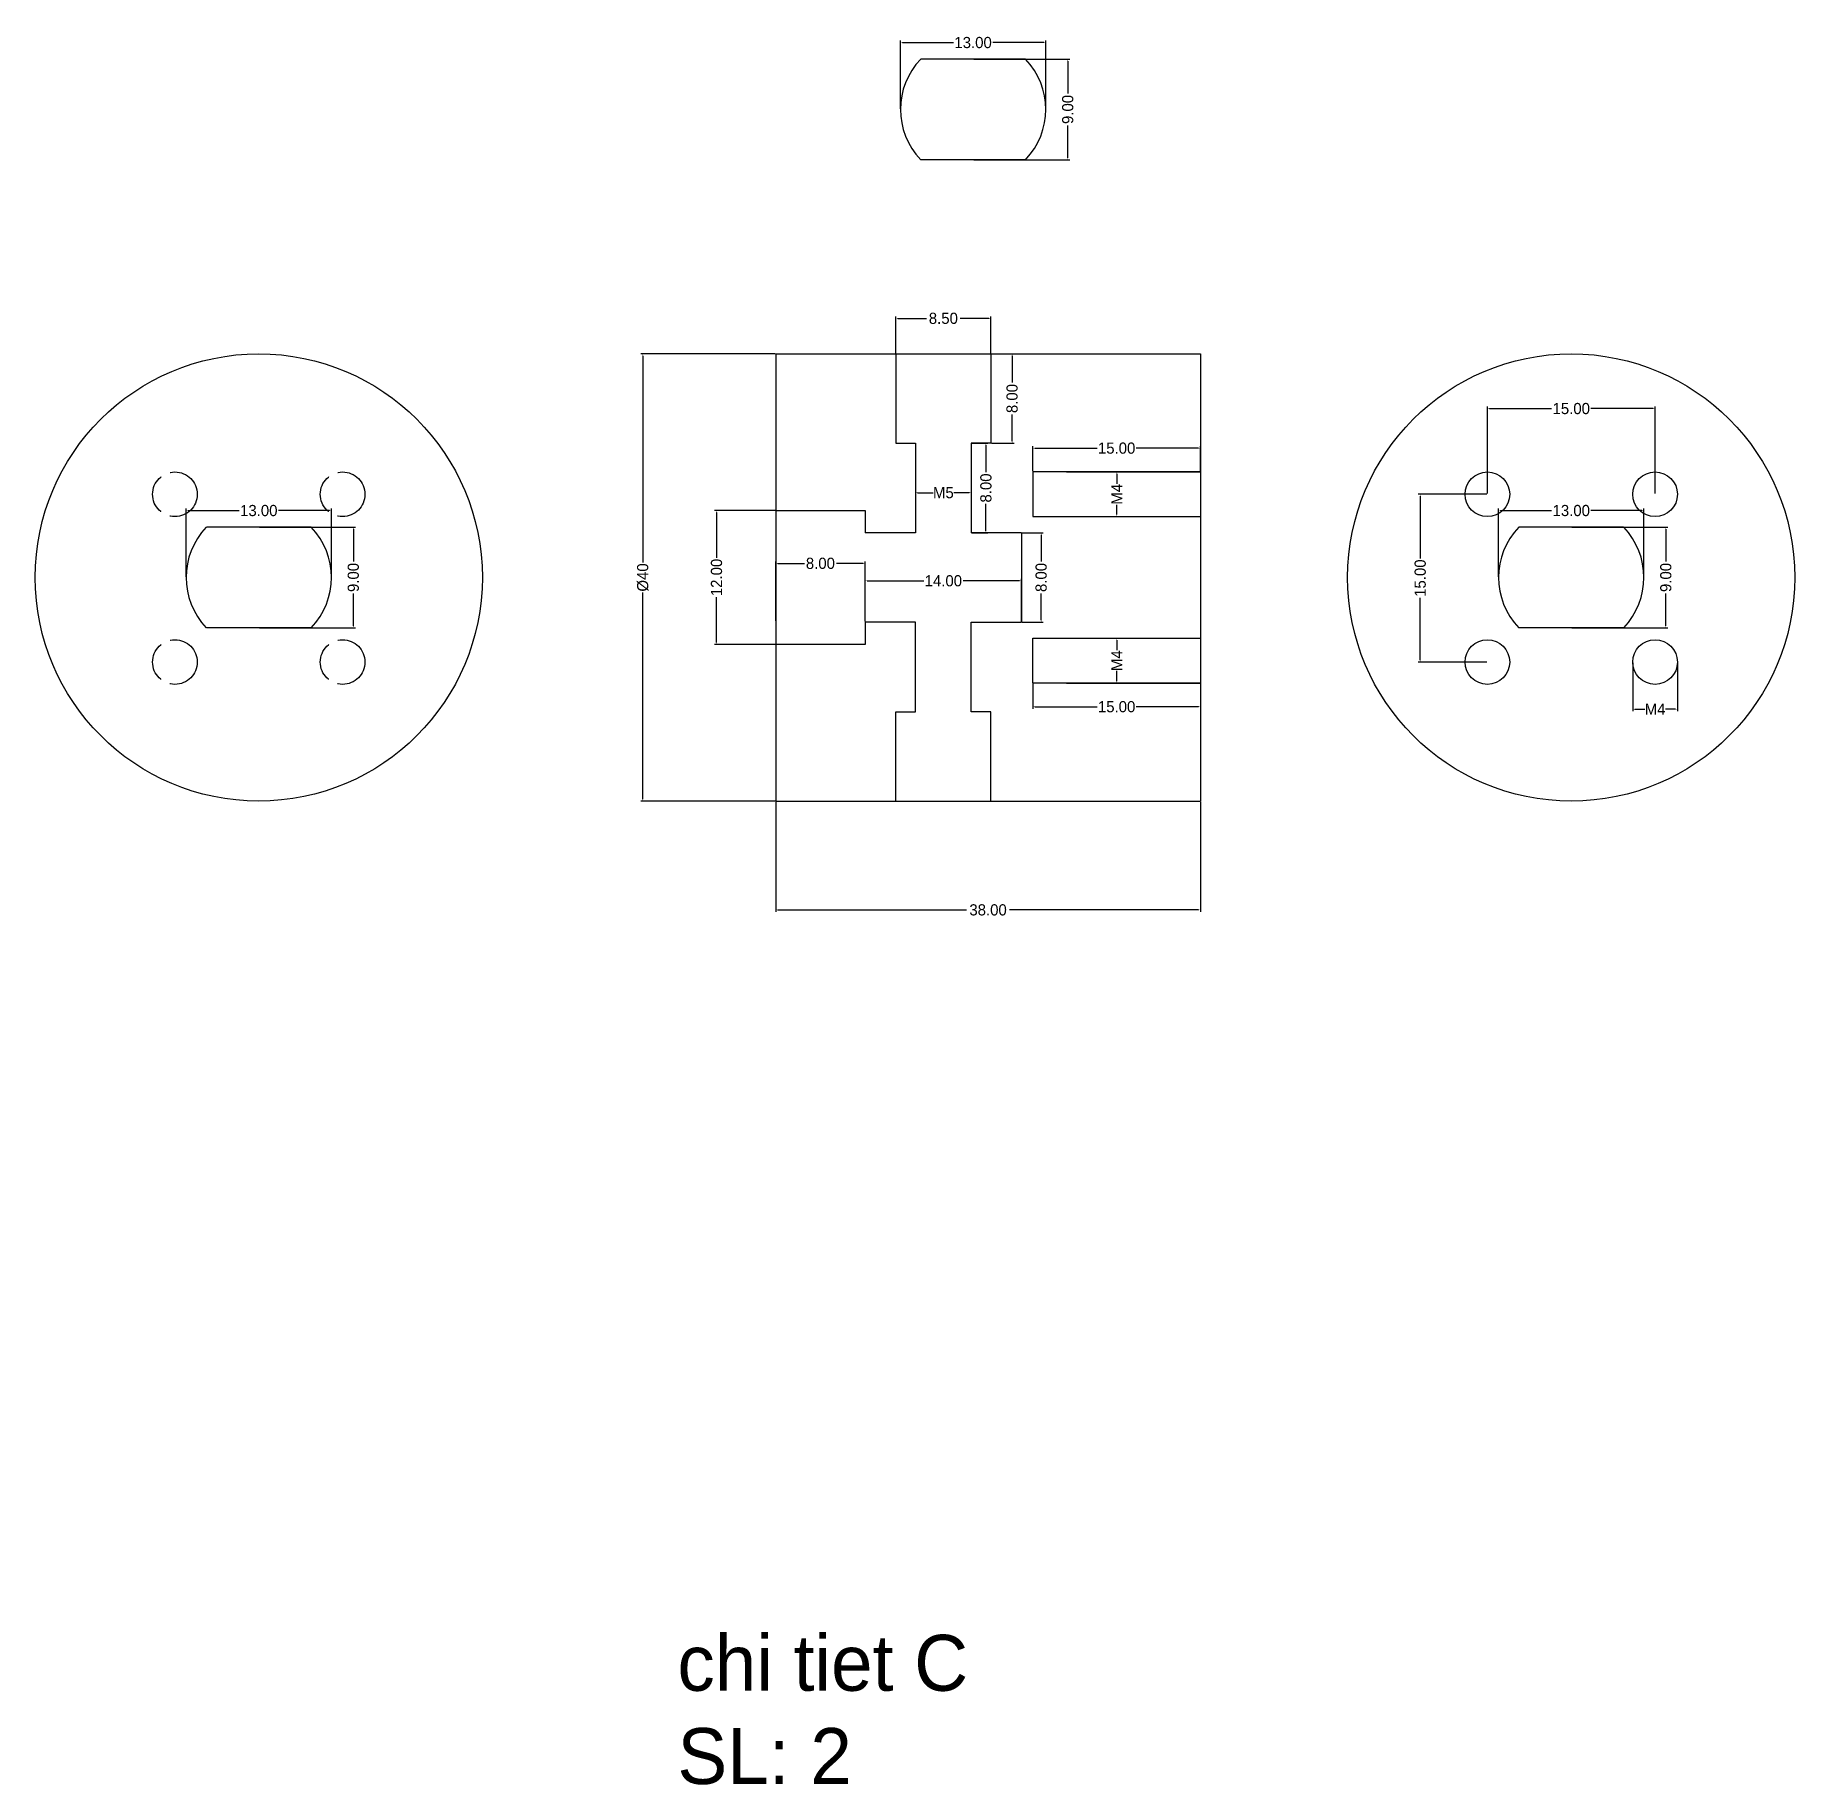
# Model space of a CAD drawing. Header units: inches. Extents: x 84 to 891, y -108 to 65.
# Drawn here: x 734 to 891.4, y -108 to 48.5 of the extents above; entities that cross this region are included whole.
import ezdxf

# ---------------------------------------------------------------- set-up
doc = ezdxf.new("R2010")
doc.units = ezdxf.units.IN
doc.header["$MEASUREMENT"] = 0
doc.linetypes.add('ACAD_ISO02W100', pattern=[15, 12, -3])
doc.dimstyles.get("Standard").update_dxf_attribs({"dimtxt": 1, "dimasz": 0.18, "dimexe": 0.18, "dimexo": 0.0625, "dimgap": 0.09, "dimtad": 0, "dimtoh": 1, "dimzin": 0, "dimdsep": 46, "dimtxsty": 'Standard', "dimcen": 0.09, "dimadec": 0, "dimazin": 0, "dimtfac": 1, "dimtofl": 0, "dimtmove": 0, "dimatfit": 3, "dimfxl": 1, "dimtolj": 1, "dimtzin": 0, "dimarcsym": 0})

msp = doc.modelspace()

# ---------------------------------------------------------------- texts
at = {"insert": (791.478, -94.554), "char_height": 5, "width": 67.95606, "attachment_point": 1}
msp.add_mtext('chi tiet C\\PSL: 2', dxfattribs=at)

# ---------------------------------------------------------------- blocks, each defined once
blk = doc.blocks.new('*D50')
at = {"color": 0, "lineweight": -2}
for p, q in [((800.21, 20), (788.21, 20)), ((788.39, 19.82), (788.39, 1.34)), ((788.39, -19.82), (788.39, -1.34)), ((800.21, -20), (788.21, -20))]:
    blk.add_line(p, q, dxfattribs=at)
at = {"color": 0}
for points in [[(788.36, 19.82), (788.42, 19.82), (788.39, 20)], [(788.36, -19.82), (788.42, -19.82), (788.39, -20)]]:
    blk.add_solid(points, dxfattribs=at)
at = {"layer": 'Defpoints', "color": 0}
for p in [(800.27, 20), (788.39, -20), (800.27, -20)]:
    blk.add_point(p, dxfattribs=at)
at = {"color": 0, "insert": (788.39, 0), "char_height": 1, "attachment_point": 5, "rotation": 90}
blk.add_mtext('\\A1;%%c40', dxfattribs=at)
blk = doc.blocks.new('*D51')
at = {"color": 0, "lineweight": -2}
for p, q in [((800.21, 6), (794.8, 6)), ((794.98, 5.82), (794.98, 1.76)), ((794.98, -5.82), (794.98, -1.76)), ((800.21, -6), (794.8, -6))]:
    blk.add_line(p, q, dxfattribs=at)
at = {"color": 0}
for points in [[(794.95, 5.82), (795.01, 5.82), (794.98, 6)], [(794.95, -5.82), (795.01, -5.82), (794.98, -6)]]:
    blk.add_solid(points, dxfattribs=at)
at = {"layer": 'Defpoints', "color": 0}
for p in [(800.27, 6), (794.98, -6), (800.27, -6)]:
    blk.add_point(p, dxfattribs=at)
at = {"color": 0, "insert": (794.98, 0), "char_height": 1, "attachment_point": 5, "rotation": 90}
blk.add_mtext('\\A1;12.00', dxfattribs=at)
blk = doc.blocks.new('*D52')
at = {"color": 0, "lineweight": -2}
for p, q in [((808.27, -3.94), (808.27, -0.12)), ((808.45, -0.3), (813.52, -0.3)), ((822.09, -0.3), (817.03, -0.3)), ((822.27, -3.94), (822.27, -0.12))]:
    blk.add_line(p, q, dxfattribs=at)
at = {"color": 0}
for points in [[(808.45, -0.27), (808.45, -0.33), (808.27, -0.3)], [(822.09, -0.27), (822.09, -0.33), (822.27, -0.3)]]:
    blk.add_solid(points, dxfattribs=at)
at = {"layer": 'Defpoints', "color": 0}
for p in [(822.27, -0.3), (808.27, -4), (822.27, -4)]:
    blk.add_point(p, dxfattribs=at)
at = {"color": 0, "insert": (815.27, -0.3), "char_height": 1, "attachment_point": 5}
blk.add_mtext('\\A1;14.00', dxfattribs=at)
blk = doc.blocks.new('*D46')
at = {"color": 0, "lineweight": -2}
for p, q in [((811.02, 20.06), (811.02, 23.35)), ((811.2, 23.17), (813.77, 23.17)), ((819.34, 23.17), (816.78, 23.17)), ((819.52, 20.06), (819.52, 23.35))]:
    blk.add_line(p, q, dxfattribs=at)
at = {"color": 0}
for points in [[(811.2, 23.2), (811.2, 23.14), (811.02, 23.17)], [(819.34, 23.2), (819.34, 23.14), (819.52, 23.17)]]:
    blk.add_solid(points, dxfattribs=at)
at = {"layer": 'Defpoints', "color": 0}
for p in [(819.52, 23.17), (811.02, 20), (819.52, 20)]:
    blk.add_point(p, dxfattribs=at)
at = {"color": 0, "insert": (815.27, 23.17), "char_height": 1, "attachment_point": 5}
blk.add_mtext('\\A1;8.50', dxfattribs=at)
blk = doc.blocks.new('*D53')
at = {"color": 0, "lineweight": -2}
for p, q in [((822.33, 4), (824.2, 4)), ((824.02, 3.82), (824.02, 1.42)), ((824.02, -3.82), (824.02, -1.42)), ((822.33, -4), (824.2, -4))]:
    blk.add_line(p, q, dxfattribs=at)
at = {"color": 0}
for points in [[(823.99, 3.82), (824.05, 3.82), (824.02, 4)], [(823.99, -3.82), (824.05, -3.82), (824.02, -4)]]:
    blk.add_solid(points, dxfattribs=at)
at = {"layer": 'Defpoints', "color": 0}
for p in [(822.27, 4), (824.02, 4), (822.27, -4)]:
    blk.add_point(p, dxfattribs=at)
at = {"color": 0, "insert": (824.02, 0), "char_height": 1, "attachment_point": 5, "rotation": 90}
blk.add_mtext('\\A1;8.00', dxfattribs=at)
blk = doc.blocks.new('*D54')
at = {"color": 0, "lineweight": -2}
for p, q in [((828.49, 9.44), (830.97, 9.44)), ((830.79, 9.26), (830.79, 8.36)), ((830.79, 5.62), (830.79, 6.51)), ((828.49, 5.44), (830.97, 5.44))]:
    blk.add_line(p, q, dxfattribs=at)
at = {"color": 0}
for points in [[(830.76, 9.26), (830.82, 9.26), (830.79, 9.44)], [(830.76, 5.62), (830.82, 5.62), (830.79, 5.44)]]:
    blk.add_solid(points, dxfattribs=at)
at = {"layer": 'Defpoints', "color": 0}
for p in [(828.43, 9.44), (828.43, 5.44), (830.79, 5.44)]:
    blk.add_point(p, dxfattribs=at)
at = {"color": 0, "insert": (830.79, 7.44), "char_height": 1, "attachment_point": 5, "rotation": 90}
blk.add_mtext('\\A1;M4', dxfattribs=at)
blk = doc.blocks.new('*D56')
at = {"color": 0, "lineweight": -2}
for p, q in [((800.27, -3.87), (800.27, 1.44)), ((800.45, 1.26), (802.85, 1.26)), ((808.09, 1.26), (805.7, 1.26)), ((808.27, -3.87), (808.27, 1.44))]:
    blk.add_line(p, q, dxfattribs=at)
at = {"color": 0}
for points in [[(800.45, 1.29), (800.45, 1.23), (800.27, 1.26)], [(808.09, 1.29), (808.09, 1.23), (808.27, 1.26)]]:
    blk.add_solid(points, dxfattribs=at)
at = {"layer": 'Defpoints', "color": 0}
for p in [(800.27, 1.26), (800.27, -3.94), (808.27, -3.94)]:
    blk.add_point(p, dxfattribs=at)
at = {"color": 0, "insert": (804.27, 1.26), "char_height": 1, "attachment_point": 5}
blk.add_mtext('\\A1;8.00', dxfattribs=at)
blk = doc.blocks.new('*D57')
at = {"color": 0, "lineweight": -2}
for p, q in [((819.58, 20), (821.6, 20)), ((821.42, 19.82), (821.42, 17.42)), ((821.42, 12.18), (821.42, 14.58)), ((819.58, 12), (821.6, 12))]:
    blk.add_line(p, q, dxfattribs=at)
at = {"color": 0}
for points in [[(821.39, 19.82), (821.45, 19.82), (821.42, 20)], [(821.39, 12.18), (821.45, 12.18), (821.42, 12)]]:
    blk.add_solid(points, dxfattribs=at)
at = {"layer": 'Defpoints', "color": 0}
for p in [(819.52, 20), (819.52, 12), (821.42, 12)]:
    blk.add_point(p, dxfattribs=at)
at = {"color": 0, "insert": (821.42, 16), "char_height": 1, "attachment_point": 5, "rotation": 90}
blk.add_mtext('\\A1;8.00', dxfattribs=at)
blk = doc.blocks.new('*D58')
at = {"color": 0, "lineweight": -2}
for p, q in [((817.83, 12), (819.26, 12)), ((819.08, 11.82), (819.08, 9.42)), ((819.08, 4.18), (819.08, 6.58)), ((817.83, 4), (819.26, 4))]:
    blk.add_line(p, q, dxfattribs=at)
at = {"color": 0}
for points in [[(819.05, 11.82), (819.11, 11.82), (819.08, 12)], [(819.05, 4.18), (819.11, 4.18), (819.08, 4)]]:
    blk.add_solid(points, dxfattribs=at)
at = {"layer": 'Defpoints', "color": 0}
for p in [(817.77, 12), (817.77, 4), (819.08, 4)]:
    blk.add_point(p, dxfattribs=at)
at = {"color": 0, "insert": (819.08, 8), "char_height": 1, "attachment_point": 5, "rotation": 90}
blk.add_mtext('\\A1;8.00', dxfattribs=at)
blk = doc.blocks.new('*D59')
at = {"color": 0, "lineweight": -2}
for p, q in [((812.77, 10), (812.77, 7.4)), ((817.77, 10), (817.77, 7.4)), ((812.95, 7.58), (814.35, 7.58)), ((817.59, 7.58), (816.2, 7.58))]:
    blk.add_line(p, q, dxfattribs=at)
at = {"color": 0}
for points in [[(812.95, 7.61), (812.95, 7.55), (812.77, 7.58)], [(817.59, 7.61), (817.59, 7.55), (817.77, 7.58)]]:
    blk.add_solid(points, dxfattribs=at)
at = {"layer": 'Defpoints', "color": 0}
for p in [(812.77, 10.07), (817.77, 10.07), (817.77, 7.58)]:
    blk.add_point(p, dxfattribs=at)
at = {"color": 0, "insert": (815.27, 7.58), "char_height": 1, "attachment_point": 5}
blk.add_mtext('\\A1;M5', dxfattribs=at)
blk = doc.blocks.new('*D60')
at = {"color": 0, "lineweight": -2}
for p, q in [((800.27, -20.06), (800.27, -29.91)), ((838.27, -20.06), (838.27, -29.91)), ((800.45, -29.73), (817.35, -29.73)), ((838.09, -29.73), (821.2, -29.73))]:
    blk.add_line(p, q, dxfattribs=at)
at = {"color": 0}
for points in [[(800.45, -29.7), (800.45, -29.76), (800.27, -29.73)], [(838.09, -29.7), (838.09, -29.76), (838.27, -29.73)]]:
    blk.add_solid(points, dxfattribs=at)
at = {"layer": 'Defpoints', "color": 0}
for p in [(800.27, -20), (838.27, -20), (838.27, -29.73)]:
    blk.add_point(p, dxfattribs=at)
at = {"color": 0, "insert": (819.27, -29.73), "char_height": 1, "attachment_point": 5}
blk.add_mtext('\\A1;38.00', dxfattribs=at)
blk = doc.blocks.new('*D61')
at = {"color": 0, "lineweight": -2}
for p, q in [((863.94, 7.5), (863.94, 15.28)), ((864.12, 15.1), (869.68, 15.1)), ((878.76, 15.1), (873.19, 15.1)), ((878.94, 7.5), (878.94, 15.28))]:
    blk.add_line(p, q, dxfattribs=at)
at = {"color": 0}
for points in [[(864.12, 15.13), (864.12, 15.07), (863.94, 15.1)], [(878.76, 15.13), (878.76, 15.07), (878.94, 15.1)]]:
    blk.add_solid(points, dxfattribs=at)
at = {"layer": 'Defpoints', "color": 0}
for p in [(878.94, 15.1), (863.94, 7.44), (878.94, 7.44)]:
    blk.add_point(p, dxfattribs=at)
at = {"color": 0, "insert": (871.44, 15.1), "char_height": 1, "attachment_point": 5}
blk.add_mtext('\\A1;15.00', dxfattribs=at)
blk = doc.blocks.new('*D47')
at = {"color": 0, "lineweight": -2}
for p, q in [((863.88, 7.44), (857.75, 7.44)), ((857.93, 7.26), (857.93, 1.69)), ((857.93, -7.38), (857.93, -1.82)), ((863.88, -7.56), (857.75, -7.56))]:
    blk.add_line(p, q, dxfattribs=at)
at = {"color": 0}
for points in [[(857.9, 7.26), (857.96, 7.26), (857.93, 7.44)], [(857.9, -7.38), (857.96, -7.38), (857.93, -7.56)]]:
    blk.add_solid(points, dxfattribs=at)
at = {"layer": 'Defpoints', "color": 0}
for p in [(863.94, 7.44), (857.93, -7.56), (863.94, -7.56)]:
    blk.add_point(p, dxfattribs=at)
at = {"color": 0, "insert": (857.93, -0.06), "char_height": 1, "attachment_point": 5, "rotation": 90}
blk.add_mtext('\\A1;15.00', dxfattribs=at)
blk = doc.blocks.new('*D62')
at = {"color": 0, "lineweight": -2}
for p, q in [((876.94, -7.62), (876.94, -11.96)), ((880.94, -7.62), (880.94, -11.96)), ((877.12, -11.78), (878.01, -11.78)), ((880.76, -11.78), (879.86, -11.78))]:
    blk.add_line(p, q, dxfattribs=at)
at = {"color": 0}
for points in [[(877.12, -11.75), (877.12, -11.81), (876.94, -11.78)], [(880.76, -11.75), (880.76, -11.81), (880.94, -11.78)]]:
    blk.add_solid(points, dxfattribs=at)
at = {"layer": 'Defpoints', "color": 0}
for p in [(876.94, -7.56), (880.94, -7.56), (880.94, -11.78)]:
    blk.add_point(p, dxfattribs=at)
at = {"color": 0, "insert": (878.94, -11.78), "char_height": 1, "attachment_point": 5}
blk.add_mtext('\\A1;M4', dxfattribs=at)
blk = doc.blocks.new('*D64')
at = {"color": 0, "lineweight": -2}
for p, q in [((811.43, 41.92), (811.43, 48.01)), ((811.61, 47.83), (816.18, 47.83)), ((824.25, 47.83), (819.69, 47.83)), ((824.43, 41.92), (824.43, 48.01))]:
    blk.add_line(p, q, dxfattribs=at)
at = {"color": 0}
for points in [[(811.61, 47.86), (811.61, 47.8), (811.43, 47.83)], [(824.25, 47.86), (824.25, 47.8), (824.43, 47.83)]]:
    blk.add_solid(points, dxfattribs=at)
at = {"layer": 'Defpoints', "color": 0}
for p in [(811.43, 47.83), (811.43, 41.85), (824.43, 41.85)]:
    blk.add_point(p, dxfattribs=at)
at = {"color": 0, "insert": (817.93, 47.83), "char_height": 1, "attachment_point": 5}
blk.add_mtext('\\A1;13.00', dxfattribs=at)
blk = doc.blocks.new('*D66')
at = {"color": 0, "lineweight": -2}
for p, q in [((823.27, 9.5), (823.27, 11.74)), ((823.45, 11.56), (829.02, 11.56)), ((838.09, 11.56), (832.53, 11.56)), ((838.27, 9.5), (838.27, 11.74))]:
    blk.add_line(p, q, dxfattribs=at)
at = {"color": 0}
for points in [[(823.45, 11.59), (823.45, 11.53), (823.27, 11.56)], [(838.09, 11.59), (838.09, 11.53), (838.27, 11.56)]]:
    blk.add_solid(points, dxfattribs=at)
at = {"layer": 'Defpoints', "color": 0}
for p in [(838.27, 11.56), (823.27, 9.44), (838.27, 9.44)]:
    blk.add_point(p, dxfattribs=at)
at = {"color": 0, "insert": (830.77, 11.56), "char_height": 1, "attachment_point": 5}
blk.add_mtext('\\A1;15.00', dxfattribs=at)
blk = doc.blocks.new('*D67')
at = {"color": 0, "lineweight": -2}
for p, q in [((818, 46.35), (826.58, 46.35)), ((826.4, 46.17), (826.4, 43.28)), ((826.4, 37.53), (826.4, 40.43)), ((818, 37.35), (826.58, 37.35))]:
    blk.add_line(p, q, dxfattribs=at)
at = {"color": 0}
for points in [[(826.37, 46.17), (826.43, 46.17), (826.4, 46.35)], [(826.37, 37.53), (826.43, 37.53), (826.4, 37.35)]]:
    blk.add_solid(points, dxfattribs=at)
at = {"layer": 'Defpoints', "color": 0}
for p in [(817.93, 46.35), (817.93, 37.35), (826.4, 37.35)]:
    blk.add_point(p, dxfattribs=at)
at = {"color": 0, "insert": (826.4, 41.85), "char_height": 1, "attachment_point": 5, "rotation": 90}
blk.add_mtext('\\A1;9.00', dxfattribs=at)
blk = doc.blocks.new('*D68')
at = {"color": 0, "lineweight": -2}
for p, q in [((828.49, -5.44), (830.97, -5.44)), ((830.79, -5.62), (830.79, -6.51)), ((828.49, -9.44), (830.97, -9.44)), ((830.79, -9.26), (830.79, -8.36))]:
    blk.add_line(p, q, dxfattribs=at)
at = {"color": 0}
for points in [[(830.76, -5.62), (830.82, -5.62), (830.79, -5.44)], [(830.76, -9.26), (830.82, -9.26), (830.79, -9.44)]]:
    blk.add_solid(points, dxfattribs=at)
at = {"layer": 'Defpoints', "color": 0}
for p in [(828.43, -5.44), (830.79, -5.44), (828.43, -9.44)]:
    blk.add_point(p, dxfattribs=at)
at = {"color": 0, "insert": (830.79, -7.44), "char_height": 1, "attachment_point": 5, "rotation": 90}
blk.add_mtext('\\A1;M4', dxfattribs=at)
blk = doc.blocks.new('*D69')
at = {"color": 0, "lineweight": -2}
for p, q in [((823.27, -9.5), (823.27, -11.74)), ((838.27, -9.5), (838.27, -11.74)), ((823.45, -11.56), (829.02, -11.56)), ((838.09, -11.56), (832.53, -11.56))]:
    blk.add_line(p, q, dxfattribs=at)
at = {"color": 0}
for points in [[(823.45, -11.53), (823.45, -11.59), (823.27, -11.56)], [(838.09, -11.53), (838.09, -11.59), (838.27, -11.56)]]:
    blk.add_solid(points, dxfattribs=at)
at = {"layer": 'Defpoints', "color": 0}
for p in [(823.27, -9.44), (838.27, -9.44), (838.27, -11.56)]:
    blk.add_point(p, dxfattribs=at)
at = {"color": 0, "insert": (830.77, -11.56), "char_height": 1, "attachment_point": 5}
blk.add_mtext('\\A1;15.00', dxfattribs=at)
blk = doc.blocks.new('*D70')
at = {"color": 0, "lineweight": -2}
for p, q in [((747.53, 0.06), (747.53, 6.16)), ((747.71, 5.98), (752.27, 5.98)), ((760.35, 5.98), (755.79, 5.98)), ((760.53, 0.06), (760.53, 6.16))]:
    blk.add_line(p, q, dxfattribs=at)
at = {"color": 0}
for points in [[(747.71, 6.01), (747.71, 5.95), (747.53, 5.98)], [(760.35, 6.01), (760.35, 5.95), (760.53, 5.98)]]:
    blk.add_solid(points, dxfattribs=at)
at = {"layer": 'Defpoints', "color": 0}
for p in [(747.53, 5.98), (747.53, 0), (760.53, 0)]:
    blk.add_point(p, dxfattribs=at)
at = {"color": 0, "insert": (754.03, 5.98), "char_height": 1, "attachment_point": 5}
blk.add_mtext('\\A1;13.00', dxfattribs=at)
blk = doc.blocks.new('*D71')
at = {"color": 0, "lineweight": -2}
for p, q in [((754.09, 4.5), (762.67, 4.5)), ((762.49, 4.32), (762.49, 1.42)), ((762.49, -4.32), (762.49, -1.42)), ((754.09, -4.5), (762.67, -4.5))]:
    blk.add_line(p, q, dxfattribs=at)
at = {"color": 0}
for points in [[(762.46, 4.32), (762.52, 4.32), (762.49, 4.5)], [(762.46, -4.32), (762.52, -4.32), (762.49, -4.5)]]:
    blk.add_solid(points, dxfattribs=at)
at = {"layer": 'Defpoints', "color": 0}
for p in [(754.03, 4.5), (754.03, -4.5), (762.49, -4.5)]:
    blk.add_point(p, dxfattribs=at)
at = {"color": 0, "insert": (762.49, 0), "char_height": 1, "attachment_point": 5, "rotation": 90}
blk.add_mtext('\\A1;9.00', dxfattribs=at)
blk = doc.blocks.new('*D72')
at = {"color": 0, "lineweight": -2}
for p, q in [((864.94, 0.06), (864.94, 6.16)), ((865.12, 5.98), (869.68, 5.98)), ((877.76, 5.98), (873.19, 5.98)), ((877.94, 0.06), (877.94, 6.16))]:
    blk.add_line(p, q, dxfattribs=at)
at = {"color": 0}
for points in [[(865.12, 6.01), (865.12, 5.95), (864.94, 5.98)], [(877.76, 6.01), (877.76, 5.95), (877.94, 5.98)]]:
    blk.add_solid(points, dxfattribs=at)
at = {"layer": 'Defpoints', "color": 0}
for p in [(864.94, 5.98), (864.94, 0), (877.94, 0)]:
    blk.add_point(p, dxfattribs=at)
at = {"color": 0, "insert": (871.44, 5.98), "char_height": 1, "attachment_point": 5}
blk.add_mtext('\\A1;13.00', dxfattribs=at)
blk = doc.blocks.new('*D73')
at = {"color": 0, "lineweight": -2}
for p, q in [((871.5, 4.5), (880.08, 4.5)), ((879.9, 4.32), (879.9, 1.42)), ((879.9, -4.32), (879.9, -1.42)), ((871.5, -4.5), (880.08, -4.5))]:
    blk.add_line(p, q, dxfattribs=at)
at = {"color": 0}
for points in [[(879.87, 4.32), (879.93, 4.32), (879.9, 4.5)], [(879.87, -4.32), (879.93, -4.32), (879.9, -4.5)]]:
    blk.add_solid(points, dxfattribs=at)
at = {"layer": 'Defpoints', "color": 0}
for p in [(871.44, 4.5), (871.44, -4.5), (879.9, -4.5)]:
    blk.add_point(p, dxfattribs=at)
at = {"color": 0, "insert": (879.9, 0), "char_height": 1, "attachment_point": 5, "rotation": 90}
blk.add_mtext('\\A1;9.00', dxfattribs=at)

# ---------------------------------------------------------------- dimensions: what is measured, and where the dimension line sits
for base, p1, p2, picture, middle in [((811.434, 47.834), (824.434, 41.854), (811.434, 41.854), '*D64', (817.934, 47.834)), ((819.522, 23.171), (811.022, 20), (819.522, 20), '*D46', (815.272, 23.171)), ((878.938, 15.098), (863.938, 7.438), (878.938, 7.438), '*D61', (871.438, 15.098)), ((838.272, 11.561), (823.272, 9.438), (838.272, 9.438), '*D66', (830.772, 11.561)), ((747.529, 5.98), (760.529, 0), (747.529, 0), '*D70', (754.029, 5.98)), ((864.938, 5.98), (877.938, 0), (864.938, 0), '*D72', (871.438, 5.98)), ((800.272, 1.258), (808.272, -3.937), (800.272, -3.937), '*D56', (804.272, 1.258)), ((822.272, -0.302), (808.272, -4), (822.272, -4), '*D52', (815.272, -0.302)), ((838.272, -11.561), (823.272, -9.438), (838.272, -9.438), '*D69', (830.772, -11.561)), ((838.272, -29.727), (800.272, -20), (838.272, -20), '*D60', (819.272, -29.727))]:
    dim = msp.add_linear_dim(base=base, p1=p1, p2=p2, dimstyle='Standard')
    dim.commit()
    dim.dimension.update_dxf_attribs({"geometry": picture, "text_midpoint": middle})
for base, p1, p2, picture, middle in [((826.399, 37.354), (817.934, 46.354), (817.934, 37.354), '*D67', (826.399, 41.854)), ((821.418, 12), (819.522, 20), (819.522, 12), '*D57', (821.418, 16)), ((819.084, 4), (817.772, 12), (817.772, 4), '*D58', (819.084, 8)), ((857.934, -7.562), (863.938, 7.438), (863.938, -7.562), '*D47', (857.934, -0.062)), ((794.977, -6), (800.272, 6), (800.272, -6), '*D51', (794.977, 0)), ((762.495, -4.5), (754.029, 4.5), (754.029, -4.5), '*D71', (762.495, 0)), ((824.02, 4), (822.272, -4), (822.272, 4), '*D53', (824.02, 0)), ((879.903, -4.5), (871.438, 4.5), (871.438, -4.5), '*D73', (879.903, 0))]:
    dim = msp.add_linear_dim(base=base, p1=p1, p2=p2, angle=90, dimstyle='Standard')
    dim.commit()
    dim.dimension.update_dxf_attribs({"geometry": picture, "text_midpoint": middle})
for base, p1, p2, angle, text, picture, middle in [((788.392, -20), (800.272, 20), (800.272, -20), 90, '%%c40', '*D50', (788.392, 0)), ((830.787, 5.438), (828.428, 9.438), (828.428, 5.438), 90, 'M4', '*D54', (830.787, 7.438)), ((830.787, -5.438), (828.428, -9.438), (828.428, -5.438), 270, 'M4', '*D68', (830.787, -7.437))]:
    dim = msp.add_linear_dim(base=base, p1=p1, p2=p2, angle=angle, text=text, dimstyle='Standard')
    dim.commit()
    dim.dimension.update_dxf_attribs({"geometry": picture, "text_midpoint": middle})
dim = msp.add_linear_dim(base=(817.772, 7.58), p1=(812.772, 10.065), p2=(817.772, 10.065), text='M5', dimstyle='Standard')
dim.commit()
dim.dimension.update_dxf_attribs({"geometry": '*D59', "text_midpoint": (815.272, 7.58)})
dim = msp.add_linear_dim(base=(880.938, -11.785), p1=(876.938, -7.562), p2=(880.938, -7.562), text='M4', dimstyle='Standard')
dim.commit()
dim.dimension.update_dxf_attribs({"geometry": '*D62', "text_midpoint": (878.938, -11.785), "dimtype": 160})

# ---------------------------------------------------------------- linework, layer by layer
for p, q in [((822.624, 46.354), (813.243, 46.354)), ((822.624, 37.354), (813.243, 37.354)), ((800.272, 20), (800.272, -20)), ((800.272, 20), (838.272, 20)), ((811.022, 20), (811.022, 12)), ((819.522, 20), (819.522, 12)), ((838.272, 20), (838.272, -20)), ((811.022, 12), (812.772, 12)), ((812.772, 12), (812.772, 4)), ((819.522, 12), (817.772, 12)), ((817.772, 12), (817.772, 4)), ((838.272, 9.438), (823.272, 9.438)), ((823.272, 9.438), (823.272, 5.438)), ((826.272, 9.438), (838.272, 9.438)), ((800.272, 6), (808.272, 6)), ((808.272, 6), (808.272, 4)), ((823.272, 5.438), (838.272, 5.438)), ((758.72, 4.5), (749.339, 4.5)), ((812.772, 4), (808.272, 4)), ((822.272, 4), (817.772, 4)), ((822.272, 4), (822.272, -4)), ((876.128, 4.5), (866.747, 4.5)), ((758.72, -4.5), (749.339, -4.5)), ((812.772, -4), (808.272, -4)), ((808.272, -4), (808.272, -6)), ((812.772, -12), (812.772, -4)), ((817.772, -4), (822.272, -4)), ((817.772, -12), (817.772, -4)), ((876.128, -4.5), (866.747, -4.5)), ((808.272, -6), (800.272, -6)), ((823.272, -9.438), (823.272, -5.438)), ((823.272, -5.438), (838.272, -5.438)), ((838.272, -9.438), (823.272, -9.438)), ((826.272, -9.438), (838.272, -9.438)), ((811.022, -20), (811.022, -12)), ((811.022, -12), (812.772, -12)), ((819.522, -12), (817.772, -12)), ((819.522, -20), (819.522, -12)), ((800.272, -20), (838.272, -20))]:
    msp.add_line(p, q)
for centre, radius in [((754.029, 0), 20), ((871.438, 0), 20), ((863.938, 7.438), 2), ((878.938, 7.438), 2), ((863.938, -7.562), 2), ((878.938, -7.562), 2)]:
    msp.add_circle(centre, radius)
at = {"linetype": 'ACAD_ISO02W100', "ltscale": 0.3}
for centre in [(746.529, 7.438), (761.529, 7.438), (746.529, -7.562), (761.529, -7.562)]:
    msp.add_circle(centre, 2, dxfattribs=at)
for centre, start, end in [((817.934, 41.854), 136.18694, 223.81306), ((817.934, 41.854), 316.18694, 43.81306), ((754.029, 0), 136.18694, 223.81306), ((754.029, 0), 316.18694, 43.81306), ((871.438, 0), 136.18694, 223.81306), ((871.438, 0), 316.18694, 43.81306)]:
    msp.add_arc(centre, 6.5, start, end)

msp.set_redraw_order([(e.dxf.handle, doc.entitydb.next_handle()) for e in msp.query("TEXT MTEXT ATTDEF DIMENSION ARC_DIMENSION")])  # texts and dimensions are drawn at this point

doc.saveas('drawing.dxf')
